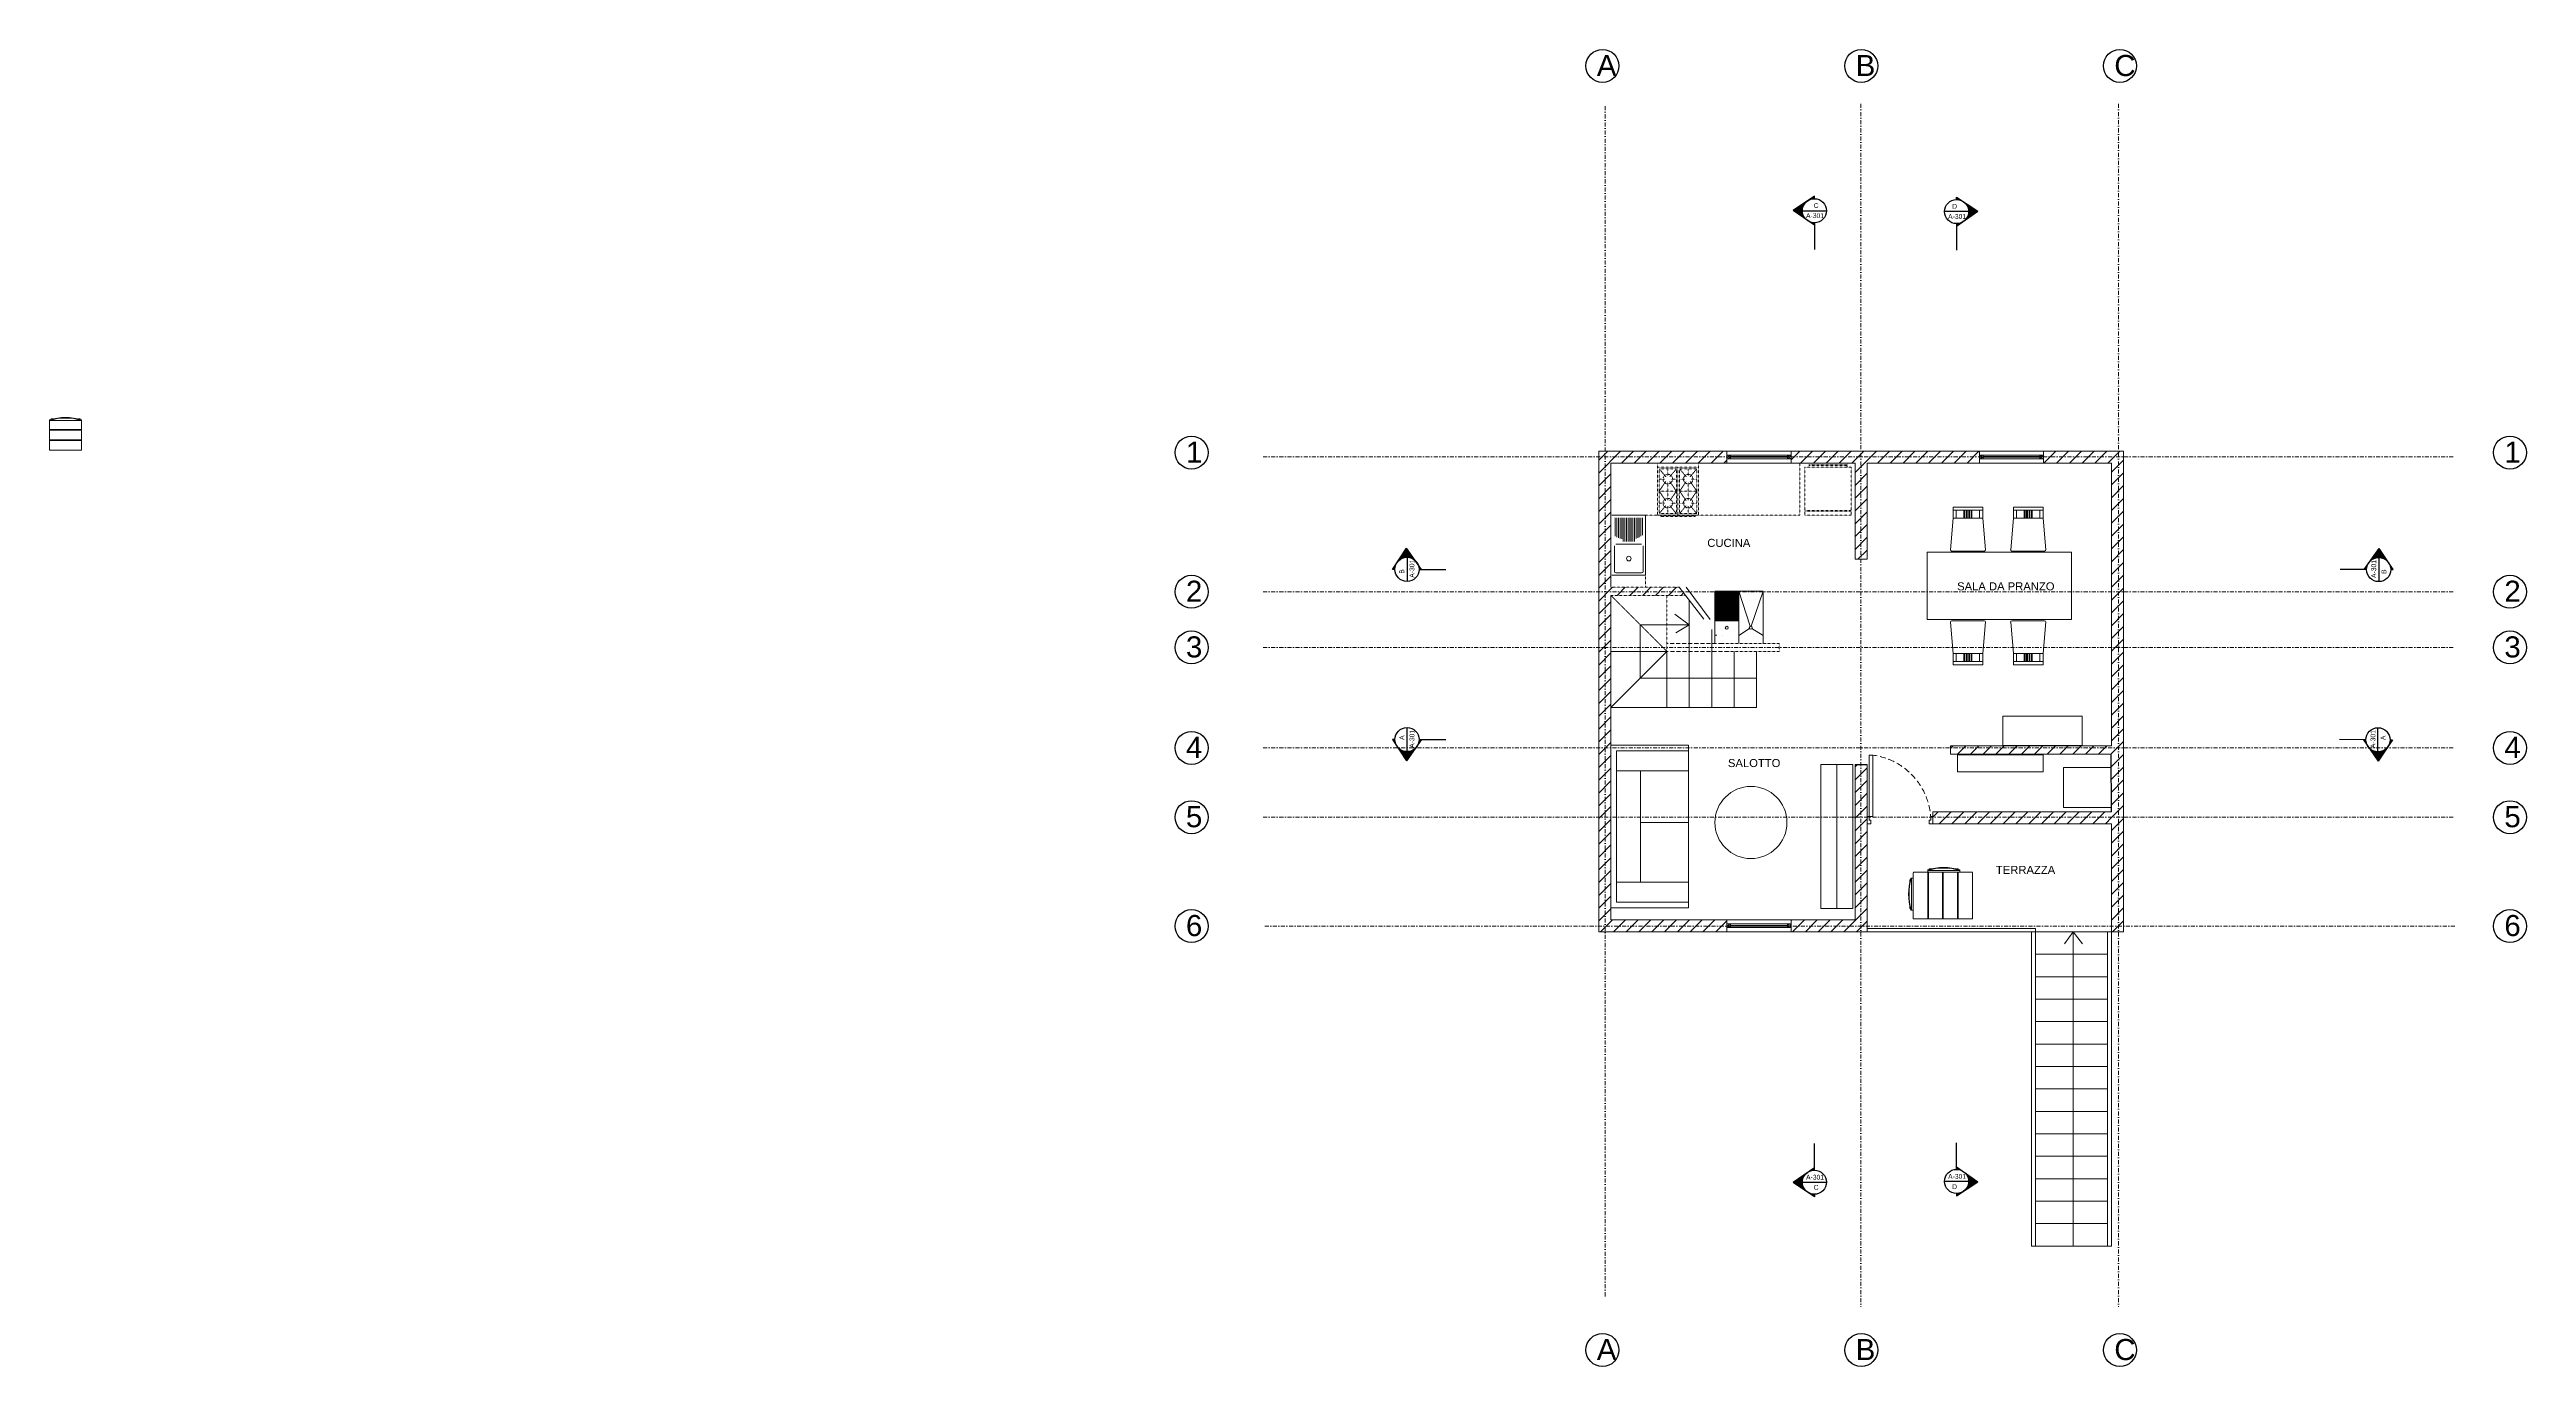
# Model space of a CAD drawing. Header units: centimetres. Extents: x -3748 to 36104, y 2014 to 15840.
# Drawn here: x -3748 to -669, y 2190 to 3827 of the extents above; entities that cross this region are included whole.
import ezdxf

# ---------------------------------------------------------------- set-up
doc = ezdxf.new("R2010")
doc.units = ezdxf.units.CM
doc.header["$MEASUREMENT"] = 0
doc.linetypes.add('DASHDOT', pattern=[1, 0.5, -0.25, 0, -0.25])
doc.linetypes.add('HIDDEN', pattern=[0.375, 0.25, -0.125])
for name, color, linetype, lineweight in [('Arredi', 3, 'Continuous', 15), ('Dettagli', 3, 'Continuous', 18), ('finestre', 4, 'Continuous', 15), ('linee', 252, 'DASHDOT', 13), ('Muri esterni', 1, 'Continuous', 30), ('Muri interni', 1, 'Continuous', 25), ('Quote', 5, 'Continuous', 18), ('Scale', 3, 'Continuous', 18), ('Scritte', 6, 'Continuous', 18)]:
    doc.layers.add(name, color=color, linetype=linetype, lineweight=lineweight)
doc.layers.add('Porte', color=2, linetype='Continuous')
doc.layers.add('SECT-SYMB', color=2, linetype='Continuous')
doc.styles.get("Standard").update_dxf_attribs({"font": 'Arial.ttf'})
pattern_1 = [(45, (0, -582.8103), (-1.3258252, 1.3258252), [])]
pattern_2 = [(45, (313.821, -1e-11), (-1.3258252, 1.3258252), [])]

msp = doc.modelspace()

# ---------------------------------------------------------------- texts
at = {"layer": 'Scritte'}
msp.add_text('SALA DA PRANZO', height=10, dxfattribs=at).set_placement((-1376.6, 3155))
at = {"layer": 'Scritte', "char_height": 10, "attachment_point": 1}
for s, insert in [('CUCINA', (-1687.2, 3219)), ('SALOTTO', (-1661.5, 2945.3)), ('TERRAZZA', (-1328.4, 2812.5))]:
    msp.add_mtext_dynamic_manual_height_columns(s, width=2.198, gutter_width=1, heights=[0], dxfattribs=dict(at, insert=insert))
at = {"layer": 'SECT-SYMB'}
for s, p in [('C', (-1554.9, 3630.4)), ('D', (-1382.8, 3629.4)), ('A-301', (-1564.4, 3617.8)), ('A-301', (-1387.8, 3616.8)), ('A-301', (-1564.4, 2422.4)), ('C', (-1554.9, 2409.8)), ('A-301', (-1387.8, 2423.4)), ('D', (-1382.8, 2410.7))]:
    msp.add_text(s, height=6, dxfattribs=at).set_placement(p)
for s, rotation, p in [('B', 90, (-2063.9, 3175.7)), ('A-301', 90, (-2051.3, 3170.7)), ('A-301', 89.7316, (-855.7, 3170.4)), ('B', 89.7316, (-843, 3175.4)), ('A', 90, (-2063.9, 2969.1)), ('A-301', 90, (-2051.3, 2959.2)), ('A-301', 89.7316, (-856.7, 2958.9)), ('A', 89.7316, (-844, 2968.8))]:
    msp.add_text(s, height=6, rotation=rotation, dxfattribs=at).set_placement(p)
at = {"layer": 'SECT-SYMB', "char_height": 26.2, "attachment_point": 1}
for s, insert in [('A', (-1824.5, 3820.6)), ('B', (-1502.7, 3820.6)), ('C', (-1181.2, 3820.6)), ('1', (-2335.3, 3339.9)), ('1', (-696.3, 3339.9)), ('2', (-2335.3, 3167)), ('2', (-696.3, 3167)), ('3', (-2335.3, 3097.8)), ('3', (-696.3, 3097.8)), ('4', (-2335.3, 2972.9)), ('4', (-696.3, 2972.9)), ('5', (-2335.3, 2886.7)), ('5', (-696.3, 2886.7)), ('6', (-2335.3, 2751.4)), ('6', (-696.3, 2751.4)), ('A', (-1824.5, 2224.3)), ('B', (-1502.7, 2224.3)), ('C', (-1181.2, 2224.3))]:
    msp.add_mtext_dynamic_manual_height_columns(s, width=58.855, gutter_width=1, heights=[0], dxfattribs=dict(at, insert=insert))

# ---------------------------------------------------------------- hatches: boundary and pattern name
at = {"layer": 'Arredi'}
h = msp.add_hatch(dxfattribs=at)
h.set_pattern_fill('ANSI31', color=256, scale=90)
h.paths.add_polyline_path([(-1722.1, 3158.8), (-1807.2, 3158.8), (-1807.2, 3148.8), (-1714.4, 3148.8)])
at = {"layer": 'Dettagli'}
h = msp.add_hatch(dxfattribs=at)
h.set_pattern_fill('ANSI31', color=256, scale=90)
h.paths.add_polyline_path([(-1662.8, 3328.1), (-1822.2, 3328.1), (-1822.2, 2730.4), (-1662.8, 2730.4), (-1662.8, 2745.3), (-1807.2, 2745.3), (-1807.2, 3313.2), (-1662.8, 3313.2)])
h = msp.add_hatch(dxfattribs=at)
h.set_pattern_fill('ANSI31', color=256, scale=90)
h.paths.add_polyline_path([(-1169.6, 3328.1), (-1269.2, 3328.1), (-1269.2, 3313.2), (-1184.6, 3313.2), (-1184.6, 2730.4), (-1169.6, 2730.4)])
h.paths.add_polyline_path([(-1348.9, 3328.1), (-1488.4, 3328.1), (-1503.4, 3328.1), (-1583.1, 3328.1), (-1583.1, 3313.2), (-1503.4, 3313.2), (-1503.4, 3193.6), (-1488.4, 3193.6), (-1488.4, 3313.2), (-1348.9, 3313.2)])
h = msp.add_hatch(dxfattribs=at)
h.set_pattern_fill('ANSI31', color=256, scale=15)
h.paths.add_polyline_path([(-1658.2, 3323.2), (-1662.8, 3323.2), (-1662.8, 3318.5), (-1658.2, 3318.5)])
h = msp.add_hatch(dxfattribs=at)
h.set_pattern_fill('ANSI31', color=256, scale=15)
h.paths.add_polyline_path([(-1583.1, 3323.2), (-1587.6, 3323.2), (-1587.6, 3318.5), (-1583.1, 3318.5)])
h = msp.add_hatch(dxfattribs=at)
h.set_pattern_fill('ANSI31', color=256, scale=15)
h.set_pattern_definition(pattern_2)
h.paths.add_polyline_path([(-1344.4, 3323.2), (-1348.9, 3323.2), (-1348.9, 3318.5), (-1344.4, 3318.5)])
h = msp.add_hatch(dxfattribs=at)
h.set_pattern_fill('ANSI31', color=256, scale=15)
h.set_pattern_definition(pattern_2)
h.paths.add_polyline_path([(-1269.2, 3323.2), (-1273.8, 3323.2), (-1273.8, 3318.5), (-1269.2, 3318.5)])
h = msp.add_hatch(dxfattribs=at)
h.set_pattern_fill('ANSI31', color=256, scale=90)
h.paths.add_polyline_path([(-1184.6, 2961.8), (-1384.7, 2961.8), (-1384.7, 2957.6), (-1384.7, 2951.5), (-1184.6, 2951.5)])
h = msp.add_hatch(dxfattribs=at)
h.set_pattern_fill('ANSI31', color=256, scale=90)
h.paths.add_polyline_path([(-1488.4, 2938.6), (-1503.4, 2938.6), (-1503.4, 2864.9), (-1503.4, 2745.3), (-1583.1, 2745.3), (-1583.1, 2730.4), (-1488.4, 2730.4)])
h = msp.add_hatch(dxfattribs=at)
h.set_pattern_fill('ANSI31', color=256, scale=90)
h.paths.add_polyline_path([(-1184.6, 2879.8), (-1406.9, 2879.8), (-1406.6, 2864.9), (-1184.6, 2864.9)])
h = msp.add_hatch(dxfattribs=at)
h.set_pattern_fill('ANSI31', color=256, scale=15)
h.set_pattern_definition(pattern_1)
h.paths.add_polyline_path([(-1658.2, 2740.4), (-1662.8, 2740.4), (-1662.8, 2735.7), (-1658.2, 2735.7)])
h = msp.add_hatch(dxfattribs=at)
h.set_pattern_fill('ANSI31', color=256, scale=15)
h.set_pattern_definition(pattern_1)
h.paths.add_polyline_path([(-1583.1, 2740.4), (-1587.6, 2740.4), (-1587.6, 2735.7), (-1583.1, 2735.7)])
at = {"layer": 'Quote'}
h = msp.add_hatch(color=256, dxfattribs=at)
h.dxf.hatch_style = 1
h.set_gradient(color1=(51, 51, 51), color2=(51, 51, 51), tint=1)
h.paths.add_polyline_path([(-1569, 3626.9, -0.251876), (-1562.3, 3639.4), (-1580.4, 3627.4), (-1564.8, 3616.5, -0.19408)])
h = msp.add_hatch(color=256, dxfattribs=at)
h.dxf.hatch_style = 1
h.set_gradient(color1=(51, 51, 51), color2=(51, 51, 51), tint=1)
h.paths.add_polyline_path([(-1554, 3644.9), (-1562.3, 3639.4, -0.147001), (-1554, 3641.9)])
h = msp.add_hatch(color=256, dxfattribs=at)
h.dxf.hatch_style = 1
h.set_gradient(color1=(51, 51, 51), color2=(51, 51, 51), tint=1)
h.paths.add_polyline_path([(-1377.3, 3643.9), (-1377.3, 3640.9, -0.147001), (-1369, 3638.4)])
h = msp.add_hatch(color=256, dxfattribs=at)
h.dxf.hatch_style = 1
h.set_gradient(color1=(51, 51, 51), color2=(51, 51, 51), tint=1)
h.paths.add_polyline_path([(-1369, 3638.4, -0.251876), (-1362.3, 3625.9, -0.19408), (-1366.5, 3615.5), (-1350.9, 3626.4)])
h = msp.add_hatch(color=256, dxfattribs=at)
h.dxf.hatch_style = 1
h.set_gradient(color1=(51, 51, 51), color2=(51, 51, 51), tint=1)
h.paths.add_polyline_path([(-1554, 3611.9, -0.105717), (-1560.2, 3613.2), (-1554, 3608.9)])
h = msp.add_hatch(color=256, dxfattribs=at)
h.dxf.hatch_style = 1
h.set_gradient(color1=(51, 51, 51), color2=(51, 51, 51), tint=1)
h.paths.add_polyline_path([(-1371.2, 3612.2, -0.105717), (-1377.3, 3610.9), (-1377.3, 3607.9)])
h = msp.add_hatch(color=256, dxfattribs=at)
h.dxf.hatch_style = 1
h.set_gradient(color1=(51, 51, 51), color2=(51, 51, 51), tint=1)
h.paths.add_polyline_path([(-2072.9, 3189.4, -0.468877), (-2050, 3191.9), (-2060.9, 3207.5)])
h = msp.add_hatch(color=256, dxfattribs=at)
h.dxf.hatch_style = 1
h.set_gradient(color1=(51, 51, 51), color2=(51, 51, 51), tint=1)
h.paths.add_polyline_path([(-851.8, 3207.2), (-862.8, 3191.7, -0.468877), (-839.9, 3189)])
h = msp.add_hatch(color=256, dxfattribs=at)
h.dxf.hatch_style = 1
h.set_gradient(color1=(51, 51, 51), color2=(51, 51, 51), tint=1)
h.paths.add_polyline_path([(-2072.9, 3189.4), (-2078.4, 3181.1), (-2075.4, 3181.1, -0.147001)])
h = msp.add_hatch(color=256, dxfattribs=at)
h.dxf.hatch_style = 1
h.set_gradient(color1=(51, 51, 51), color2=(51, 51, 51), tint=1)
h.paths.add_polyline_path([(-2046.7, 3187.3, -0.105717), (-2045.4, 3181.1), (-2042.4, 3181.1)])
h = msp.add_hatch(color=256, dxfattribs=at)
h.dxf.hatch_style = 1
h.set_gradient(color1=(51, 51, 51), color2=(51, 51, 51), tint=1)
h.paths.add_polyline_path([(-866.1, 3187), (-870.5, 3180.9), (-867.5, 3180.9, -0.105717)])
h = msp.add_hatch(color=256, dxfattribs=at)
h.dxf.hatch_style = 1
h.set_gradient(color1=(51, 51, 51), color2=(51, 51, 51), tint=1)
h.paths.add_polyline_path([(-839.9, 3189, -0.147001), (-837.5, 3180.8), (-834.5, 3180.8)])
h = msp.add_hatch(color=256, dxfattribs=at)
h.dxf.hatch_style = 1
h.set_gradient(color1=(51, 51, 51), color2=(51, 51, 51), tint=1)
h.paths.add_polyline_path([(-2075.4, 2969.5), (-2078.4, 2969.5), (-2072.9, 2961.2, -0.147001)])
h = msp.add_hatch(color=256, dxfattribs=at)
h.dxf.hatch_style = 1
h.set_gradient(color1=(51, 51, 51), color2=(51, 51, 51), tint=1)
h.paths.add_polyline_path([(-2060.9, 2943.1), (-2050, 2958.7, -0.41608), (-2071.2, 2959.1), (-2071.6, 2959.1)])
h = msp.add_hatch(color=256, dxfattribs=at)
h.dxf.hatch_style = 1
h.set_gradient(color1=(51, 51, 51), color2=(51, 51, 51), tint=1)
h.paths.add_polyline_path([(-2042.4, 2969.5), (-2045.4, 2969.5, -0.105717), (-2046.7, 2963.4)])
h = msp.add_hatch(color=256, dxfattribs=at)
h.dxf.hatch_style = 1
h.set_gradient(color1=(51, 51, 51), color2=(51, 51, 51), tint=1)
h.paths.add_polyline_path([(-868.4, 2969.3), (-871.4, 2969.3), (-867.2, 2963.1, -0.105717)])
h = msp.add_hatch(color=256, dxfattribs=at)
h.dxf.hatch_style = 1
h.set_gradient(color1=(51, 51, 51), color2=(51, 51, 51), tint=1)
h.paths.add_polyline_path([(-863.9, 2958.4), (-853, 2942.8), (-842.1, 2959.1), (-842.3, 2959.1, -0.425659)])
h = msp.add_hatch(color=256, dxfattribs=at)
h.dxf.hatch_style = 1
h.set_gradient(color1=(51, 51, 51), color2=(51, 51, 51), tint=1)
h.paths.add_polyline_path([(-835.4, 2969.1), (-838.4, 2969.1, -0.147001), (-841, 2960.9)])
h = msp.add_hatch(color=256, dxfattribs=at)
h.dxf.hatch_style = 1
h.set_gradient(color1=(51, 51, 51), color2=(51, 51, 51), tint=1)
h.paths.add_polyline_path([(-1554, 2437.2), (-1560.2, 2432.9, -0.105717), (-1554, 2434.2)])
h = msp.add_hatch(color=256, dxfattribs=at)
h.dxf.hatch_style = 1
h.set_gradient(color1=(51, 51, 51), color2=(51, 51, 51), tint=1)
h.paths.add_polyline_path([(-1377.3, 2438.2), (-1377.3, 2435.2, -0.105717), (-1371.2, 2433.9)])
h = msp.add_hatch(color=256, dxfattribs=at)
h.dxf.hatch_style = 1
h.set_gradient(color1=(51, 51, 51), color2=(51, 51, 51), tint=1)
h.paths.add_polyline_path([(-1564.8, 2429.6), (-1580.4, 2418.7), (-1562.3, 2406.7, -0.251876), (-1569, 2419.2, -0.19408)])
h = msp.add_hatch(color=256, dxfattribs=at)
h.dxf.hatch_style = 1
h.set_gradient(color1=(51, 51, 51), color2=(51, 51, 51), tint=1)
h.paths.add_polyline_path([(-1554, 2404.2, -0.147001), (-1562.3, 2406.7), (-1554, 2401.2)])
h = msp.add_hatch(color=256, dxfattribs=at)
h.dxf.hatch_style = 1
h.set_gradient(color1=(51, 51, 51), color2=(51, 51, 51), tint=1)
h.paths.add_polyline_path([(-1369, 2407.7, -0.147001), (-1377.3, 2405.2), (-1377.3, 2402.2)])
h = msp.add_hatch(color=256, dxfattribs=at)
h.dxf.hatch_style = 1
h.set_gradient(color1=(51, 51, 51), color2=(51, 51, 51), tint=1)
h.paths.add_polyline_path([(-1366.5, 2430.6, -0.19408), (-1362.3, 2420.2, -0.251876), (-1369, 2407.7), (-1350.9, 2419.6)])

# ---------------------------------------------------------------- linework, layer by layer
at = {"layer": 'Arredi', "lineweight": 0}
for p, q in [((-3708.1, 3366.3), (-3748, 3366.3)), ((-3746, 3368.1), (-3746, 3367.5)), ((-3746, 3368.1), (-3743.8, 3368.1)), ((-3712.1, 3368.1), (-3710.1, 3368.1)), ((-3710.1, 3368.1), (-3710.1, 3367.5)), ((-3708.1, 3329.1), (-3708.1, 3367)), ((-3708.1, 3355), (-3748, 3355)), ((-3708.1, 3354), (-3748, 3354)), ((-3708.1, 3342.1), (-3748, 3342.1)), ((-3708.1, 3341.1), (-3748, 3341.1)), ((-3746, 3329.1), (-3743, 3329.1)), ((-3732.1, 3354), (-3732.1, 3355)), ((-3732.1, 3341.1), (-3732.1, 3342.1)), ((-3724.1, 3354), (-3724.1, 3355)), ((-3724.1, 3341.1), (-3724.1, 3342.1)), ((-1805.8, 3248.4), (-1764, 3248.4)), ((-1801.5, 3245.1), (-1801.5, 3222.2)), ((-1799.5, 3245.1), (-1799.5, 3221.1)), ((-1797.6, 3245.1), (-1797.6, 3220.2)), ((-1795.6, 3245.1), (-1795.6, 3219.5)), ((-1793.6, 3245.1), (-1793.6, 3218.9)), ((-1791.6, 3245.1), (-1791.6, 3215.6)), ((-1789.6, 3245.1), (-1789.6, 3215.6)), ((-1787.6, 3245.1), (-1787.6, 3215.6)), ((-1785.6, 3245.1), (-1785.6, 3215.6)), ((-1783.6, 3245.1), (-1783.6, 3215.6)), ((-1781.6, 3245.1), (-1781.6, 3215.6)), ((-1779.6, 3245.1), (-1779.6, 3215.6)), ((-1777.6, 3245.1), (-1777.6, 3215.6)), ((-1775.6, 3245.1), (-1775.6, 3219.5)), ((-1773.6, 3245.1), (-1773.6, 3220.3)), ((-1771.7, 3245.1), (-1771.7, 3221.3)), ((-1769.7, 3245.1), (-1769.7, 3222.4)), ((-1767.7, 3245.1), (-1767.7, 3223.7)), ((-1764, 3173.7), (-1764, 3248.4)), ((-1384.9, 3205.3), (-1381.5, 3244.6)), ((-1381.5, 3254.6), (-1344.7, 3254.6)), ((-1381.5, 3244.6), (-1344.7, 3244.6)), ((-1377.6, 3244.6), (-1377.6, 3254.6)), ((-1368.1, 3244.6), (-1368.1, 3254.6)), ((-1367.1, 3244.6), (-1367.1, 3254.6)), ((-1365.1, 3244.6), (-1365.1, 3254.6)), ((-1364.1, 3244.6), (-1364.1, 3254.6)), ((-1362.1, 3244.6), (-1362.1, 3254.6)), ((-1361.1, 3244.6), (-1361.1, 3254.6)), ((-1359.1, 3244.6), (-1359.1, 3254.6)), ((-1358.1, 3244.6), (-1358.1, 3254.6)), ((-1348.7, 3244.6), (-1348.7, 3254.6)), ((-1344.7, 3244.6), (-1341.3, 3205.3)), ((-1310, 3205.4), (-1306.7, 3244.7)), ((-1306.7, 3254.6), (-1269.8, 3254.6)), ((-1306.7, 3244.7), (-1269.8, 3244.7)), ((-1302.7, 3244.7), (-1302.7, 3254.6)), ((-1293.2, 3244.7), (-1293.2, 3254.6)), ((-1292.2, 3244.7), (-1292.2, 3254.6)), ((-1290.2, 3244.7), (-1290.2, 3254.6)), ((-1289.2, 3244.7), (-1289.2, 3254.6)), ((-1287.2, 3244.7), (-1287.2, 3254.6)), ((-1286.2, 3244.7), (-1286.2, 3254.6)), ((-1284.3, 3244.7), (-1284.3, 3254.6)), ((-1283.3, 3244.7), (-1283.3, 3254.6)), ((-1273.8, 3244.7), (-1273.8, 3254.6)), ((-1269.8, 3244.7), (-1266.4, 3205.3)), ((-1802.7, 3210.5), (-1802.7, 3178.6)), ((-1800.7, 3212.5), (-1768.8, 3212.5)), ((-1766.8, 3210.5), (-1766.8, 3178.6)), ((-1383.5, 3203.8), (-1342.7, 3203.8)), ((-1308.6, 3203.8), (-1267.8, 3203.8)), ((-1805.8, 3173.7), (-1764, 3173.7)), ((-1800.7, 3176.6), (-1768.8, 3176.6)), ((-1677.7, 3089), (-1677.7, 3153.8)), ((-1633.7, 3110.3), (-1647.8, 3153.8)), ((-1647.8, 3089), (-1647.8, 3153.8)), ((-1632.7, 3110.3), (-1617.9, 3153.8)), ((-1617.9, 3153.8), (-1617.9, 3089)), ((-1677.7, 3117), (-1647.8, 3117)), ((-1384.9, 3115.6), (-1381.5, 3076.3)), ((-1383.5, 3117.2), (-1342.7, 3117.2)), ((-1344.7, 3076.3), (-1341.3, 3115.7)), ((-1310, 3115.6), (-1306.7, 3076.3)), ((-1308.6, 3117.2), (-1267.8, 3117.2)), ((-1269.8, 3076.3), (-1266.4, 3115.7)), ((-1634.7, 3107.5), (-1647.8, 3099)), ((-1631.6, 3107.6), (-1617.9, 3099)), ((-1381.5, 3076.3), (-1344.7, 3076.3)), ((-1381.5, 3066.4), (-1344.7, 3066.4)), ((-1377.6, 3076.3), (-1377.6, 3066.4)), ((-1368.1, 3076.3), (-1368.1, 3066.4)), ((-1367.1, 3076.3), (-1367.1, 3066.4)), ((-1365.1, 3076.3), (-1365.1, 3066.4)), ((-1364.1, 3076.3), (-1364.1, 3066.4)), ((-1362.1, 3076.3), (-1362.1, 3066.4)), ((-1361.1, 3076.3), (-1361.1, 3066.4)), ((-1359.1, 3076.3), (-1359.1, 3066.4)), ((-1358.1, 3076.3), (-1358.1, 3066.4)), ((-1348.7, 3076.3), (-1348.7, 3066.4)), ((-1306.7, 3076.3), (-1269.8, 3076.3)), ((-1306.7, 3066.4), (-1269.8, 3066.4)), ((-1302.7, 3076.3), (-1302.7, 3066.4)), ((-1293.2, 3076.3), (-1293.2, 3066.4)), ((-1292.2, 3076.3), (-1292.2, 3066.4)), ((-1290.2, 3076.3), (-1290.2, 3066.4)), ((-1289.2, 3076.3), (-1289.2, 3066.4)), ((-1287.2, 3076.3), (-1287.2, 3066.4)), ((-1286.2, 3076.3), (-1286.2, 3066.4)), ((-1284.3, 3076.3), (-1284.3, 3066.4)), ((-1283.3, 3076.3), (-1283.3, 3066.4)), ((-1273.8, 3076.3), (-1273.8, 3066.4)), ((-1710.6, 2930.6), (-1800.2, 2930.6)), ((-1770.3, 2792.1), (-1770.3, 2930.6)), ((-1526, 2938.6), (-1526, 2759.3)), ((-1710.6, 2866.4), (-1770.3, 2866.4)), ((-1422, 2804.5), (-1423, 2804.5)), ((-1373.3, 2806.9), (-1413.2, 2806.9)), ((-1413.2, 2804.5), (-1413.2, 2746.7)), ((-1412.2, 2804.5), (-1412.2, 2746.7)), ((-1411.2, 2808.7), (-1411.2, 2808.1)), ((-1411.2, 2808.7), (-1409, 2808.7)), ((-1409, 2804.5), (-1410, 2804.5)), ((-1394.8, 2804.5), (-1394.8, 2746.7)), ((-1393.8, 2804.5), (-1393.8, 2746.7)), ((-1377.3, 2808.7), (-1375.3, 2808.7)), ((-1376.3, 2804.5), (-1376.3, 2746.7)), ((-1375.3, 2808.7), (-1375.3, 2808.1)), ((-1375.3, 2804.5), (-1375.3, 2746.7)), ((-1373.3, 2804.5), (-1373.3, 2807.6)), ((-1710.6, 2792.1), (-1800.2, 2792.1)), ((-1435.2, 2795.2), (-1434.7, 2795.2)), ((-1435.2, 2793.2), (-1435.2, 2795.2)), ((-1434.1, 2797.2), (-1431.1, 2797.2)), ((-1433.4, 2797.2), (-1433.4, 2757.3)), ((-1435.2, 2759.3), (-1435.2, 2761.5)), ((-1435.2, 2759.3), (-1434.7, 2759.3)), ((-1434.1, 2757.3), (-1431.1, 2757.3))]:
    msp.add_line(p, q, dxfattribs=at)
at = {"layer": 'Arredi', "linetype": 'HIDDEN', "lineweight": 0, "ltscale": 0.001}
for p, q in [((-1749, 3313.2), (-1749, 3248.4)), ((-1698.2, 3308.2), (-1749, 3308.2)), ((-1747, 3306.2), (-1738.8, 3296.3)), ((-1725.6, 3306.2), (-1747, 3306.2)), ((-1747, 3306.2), (-1747, 3278.3)), ((-1736.3, 3297.2), (-1736.3, 3306.2)), ((-1725.6, 3305.9), (-1733.8, 3296.3)), ((-1725.6, 3306.2), (-1725.6, 3278.3)), ((-1723.6, 3308.2), (-1723.6, 3248.4)), ((-1721.6, 3306.2), (-1713.4, 3296.3)), ((-1721.6, 3306.2), (-1721.6, 3276)), ((-1700.2, 3306.2), (-1721.6, 3306.2)), ((-1710.9, 3297.2), (-1710.9, 3306.2)), ((-1708.4, 3296.3), (-1700.2, 3306.2)), ((-1700.2, 3306.2), (-1700.2, 3278.3)), ((-1698.2, 3313.2), (-1698.2, 3248.4)), ((-1572.1, 3248.4), (-1572.1, 3313.2)), ((-1566.1, 3308.2), (-1566.1, 3254.4)), ((-1508.3, 3308.2), (-1566.1, 3308.2)), ((-1513.3, 3311.2), (-1561.1, 3311.2)), ((-1513.3, 3310.2), (-1561.1, 3310.2)), ((-1513.3, 3313.2), (-1513.3, 3308.2)), ((-1508.3, 3308.2), (-1508.3, 3254.4)), ((-1747, 3293.3), (-1740.2, 3293.3)), ((-1738.8, 3290.3), (-1747, 3278.3)), ((-1747, 3278.3), (-1738.8, 3266.4)), ((-1747, 3278.3), (-1747, 3250.4)), ((-1725.6, 3278.3), (-1747, 3278.3)), ((-1736.3, 3278.3), (-1736.3, 3289.3)), ((-1736.3, 3267.3), (-1736.3, 3278.3)), ((-1733.8, 3290.3), (-1725.6, 3278.3)), ((-1725.6, 3278.3), (-1733.8, 3266.4)), ((-1732.4, 3293.3), (-1725.6, 3293.3)), ((-1725.6, 3278.3), (-1725.6, 3250.4)), ((-1721.6, 3293.3), (-1714.8, 3293.3)), ((-1721.6, 3278.3), (-1713.4, 3290.3)), ((-1721.6, 3278.3), (-1713.4, 3266.4)), ((-1700.2, 3278.3), (-1721.6, 3278.3)), ((-1721.6, 3276.3), (-1721.6, 3250.4)), ((-1710.9, 3278.3), (-1710.9, 3289.3)), ((-1710.9, 3267.3), (-1710.9, 3278.3)), ((-1708.4, 3290.3), (-1700.2, 3278.3)), ((-1700.2, 3278.3), (-1708.4, 3266.4)), ((-1707, 3293.3), (-1700.2, 3293.3)), ((-1700.2, 3278.3), (-1700.2, 3250.4)), ((-1572.1, 3248.4), (-1764, 3248.4)), ((-1764, 3248.4), (-1764, 3158.8)), ((-1698.2, 3248.4), (-1749, 3248.4)), ((-1747, 3263.4), (-1740.2, 3263.4)), ((-1738.8, 3260.4), (-1747, 3250.4)), ((-1725.6, 3250.4), (-1747, 3250.4)), ((-1736.3, 3250.4), (-1736.3, 3259.5)), ((-1733.8, 3260.4), (-1725.6, 3250.4)), ((-1732.4, 3263.4), (-1725.6, 3263.4)), ((-1721.6, 3263.4), (-1714.8, 3263.4)), ((-1713.4, 3260.4), (-1721.6, 3250.4)), ((-1700.2, 3250.4), (-1721.6, 3250.4)), ((-1710.9, 3250.4), (-1710.9, 3259.5)), ((-1708.4, 3260.4), (-1700.2, 3250.4)), ((-1707, 3263.4), (-1700.2, 3263.4)), ((-1508.3, 3254.4), (-1566.1, 3254.4)), ((-1508.3, 3253.4), (-1566.1, 3253.4)), ((-1566.1, 3253.4), (-1566.1, 3248.4)), ((-1508.3, 3248.4), (-1566.1, 3248.4)), ((-1509.3, 3254.4), (-1509.3, 3253.4)), ((-1508.3, 3253.4), (-1508.3, 3248.4))]:
    msp.add_line(p, q, dxfattribs=at)
at = {"layer": 'Arredi'}
for p, q in [((-1279.2, 2734.7), (-1488.4, 2734.7)), ((-1488.4, 2734.7), (-1488.4, 2730.4)), ((-1488.4, 2730.4), (-1279.2, 2730.4)), ((-1279.2, 2730.4), (-1279.2, 2734.7))]:
    msp.add_line(p, q, dxfattribs=at)
at = {"layer": 'Arredi', "lineweight": 0}
for points in [[(-3708.1, 3329.1), (-3748, 3329.1), (-3748, 3367)], [(-1381.5, 3244.6), (-1381.5, 3258.6), (-1344.7, 3258.6), (-1344.7, 3244.6)], [(-1306.7, 3244.7), (-1306.7, 3258.6), (-1269.8, 3258.6), (-1269.8, 3244.7)], [(-1413.8, 3202.3), (-1234.5, 3202.3), (-1234.5, 3118.7), (-1413.8, 3118.7), (-1413.8, 3202.3)], [(-1381.5, 3076.3), (-1381.5, 3062.4), (-1344.7, 3062.4), (-1344.7, 3076.3)], [(-1306.7, 3076.3), (-1306.7, 3062.4), (-1269.8, 3062.4), (-1269.8, 3076.3)], [(-1319.6, 2998.7), (-1221, 2998.7), (-1221, 2962.2), (-1319.6, 2962.2), (-1319.6, 2998.7)], [(-1710.6, 2760.3), (-1807.2, 2760.3), (-1807.2, 2962.5), (-1710.6, 2962.5), (-1710.6, 2760.3)], [(-1710.6, 2767.2), (-1800.2, 2767.2), (-1800.2, 2955.5), (-1710.6, 2955.5)], [(-1506.1, 2938.6), (-1506.1, 2759.3), (-1545.9, 2759.3), (-1545.9, 2938.6), (-1506.1, 2938.6)], [(-1269.5, 2929.5), (-1376.1, 2929.5), (-1376.1, 2950.5), (-1269.5, 2950.5), (-1269.5, 2929.5)], [(-1431.1, 2747.2), (-1431.1, 2804)], [(-1430.6, 2804.5), (-1357.9, 2804.5)], [(-1413.2, 2804.5), (-1413.2, 2804.5), (-1413.2, 2807.6)], [(-1357.4, 2804), (-1357.4, 2747.2)], [(-1357.9, 2746.7), (-1430.6, 2746.7)]]:
    msp.add_lwpolyline(points, dxfattribs=at)
at = {"layer": 'Arredi', "linetype": 'HIDDEN', "lineweight": 0, "ltscale": 0.001}
msp.add_lwpolyline([(-1702.1, 3248.1), (-1745.1, 3248.1), (-1745.1, 3246.8), (-1702.1, 3246.8)], close=True, dxfattribs=at)
at = {"layer": 'Arredi', "lineweight": 0}
msp.add_lwpolyline([(-1185.3, 2934.9), (-1185.3, 2885.1), (-1244.3, 2885.1), (-1244.3, 2934.9)], close=True, dxfattribs=at)
at = {"layer": 'Arredi', "linetype": 'HIDDEN', "lineweight": 0, "ltscale": 0.001}
for centre in [(-1736.3, 3293.3), (-1710.9, 3293.3), (-1736.3, 3263.4), (-1710.9, 3263.4)]:
    msp.add_circle(centre, 5.92, dxfattribs=at)
at = {"layer": 'Arredi', "lineweight": 0}
for centre, radius in [((-1784.7, 3194.5), 2.83), ((-1663, 3108.5), 1.81), ((-1633.2, 3108.5), 1.81), ((-1632.9, 2866.4), 44.8)]:
    msp.add_circle(centre, radius, dxfattribs=at)
for centre, radius, start, end in [((-3728.1, 3299.8), 70.1, 73.4852, 106.5148), ((-3728.1, 3299.4), 69.8, 73.4037, 106.5963), ((-1383.2, 3205.5), 1.68, 183.7254, 260.454), ((-1343, 3205.5), 1.68, 279.546, 354.0375), ((-1308.4, 3205.5), 1.68, 183.7254, 260.454), ((-1268.1, 3205.5), 1.68, 279.546, 354.0375), ((-1800.7, 3178.6), 1.99, 180, 270), ((-1768.8, 3178.6), 1.99, 270, 0), ((-1383.2, 3115.5), 1.68, 99.546, 176.2746), ((-1343, 3115.5), 1.68, 5.9625, 80.454), ((-1308.4, 3115.5), 1.68, 99.546, 176.2746), ((-1268.1, 3115.5), 1.68, 5.9625, 80.454), ((-1430.5, 2803.9), 0.632, 97.4968, 166.2895), ((-1393.3, 2740.4), 70.1, 73.4852, 106.5148), ((-1393.3, 2740), 69.8, 73.4037, 106.5963), ((-1358, 2803.9), 0.632, 13.7105, 82.5032), ((-1366.9, 2777.2), 70.1, 163.4852, 196.5148), ((-1366.6, 2777.2), 69.8, 163.4037, 196.5963), ((-1430.5, 2747.3), 0.632, 193.7105, 262.5032), ((-1358, 2747.3), 0.632, 277.4968, 346.2895)]:
    msp.add_arc(centre, radius, start, end, dxfattribs=at)
at = {"layer": 'finestre', "lineweight": 0}
for p, q in [((-1583.1, 3328.1), (-1662.8, 3328.1)), ((-1269.2, 3328.1), (-1348.9, 3328.1)), ((-1583.1, 3313.2), (-1662.8, 3313.2)), ((-1269.2, 3313.2), (-1348.9, 3313.2)), ((-1677.7, 3153.8), (-1617.9, 3153.8)), ((-1677.7, 3152.9), (-1647.8, 3152.9)), ((-1677.7, 3151.9), (-1647.8, 3151.9)), ((-1677.7, 3150.9), (-1647.8, 3150.9)), ((-1677.7, 3149.9), (-1647.8, 3149.9)), ((-1677.7, 3148.9), (-1647.8, 3148.9)), ((-1677.7, 3147.9), (-1647.8, 3147.9)), ((-1677.7, 3146.9), (-1647.8, 3146.9)), ((-1677.7, 3145.9), (-1647.8, 3145.9)), ((-1677.7, 3144.9), (-1647.8, 3144.9)), ((-1677.7, 3143.9), (-1647.8, 3143.9)), ((-1677.7, 3143.9), (-1647.8, 3143.9)), ((-1677.7, 3142.9), (-1647.8, 3142.9)), ((-1677.7, 3141.9), (-1647.8, 3141.9)), ((-1677.7, 3140.9), (-1647.8, 3140.9)), ((-1677.7, 3139.9), (-1647.8, 3139.9)), ((-1677.7, 3138.9), (-1647.8, 3138.9)), ((-1677.7, 3138), (-1647.8, 3138)), ((-1677.7, 3137), (-1647.8, 3137)), ((-1677.7, 3136), (-1647.8, 3136)), ((-1677.7, 3136), (-1647.8, 3136)), ((-1677.7, 3135), (-1647.8, 3135)), ((-1677.7, 3135), (-1647.8, 3135)), ((-1677.7, 3134), (-1647.8, 3134)), ((-1677.7, 3134), (-1647.8, 3134)), ((-1677.7, 3133), (-1647.8, 3133)), ((-1677.7, 3133), (-1647.8, 3133)), ((-1677.7, 3132), (-1647.8, 3132)), ((-1677.7, 3132), (-1647.8, 3132)), ((-1677.7, 3131), (-1647.8, 3131)), ((-1677.7, 3130), (-1647.8, 3130)), ((-1677.7, 3129), (-1647.8, 3129)), ((-1677.7, 3128), (-1647.8, 3128)), ((-1677.7, 3127), (-1647.8, 3127)), ((-1677.7, 3126), (-1647.8, 3126)), ((-1677.7, 3125), (-1647.8, 3125)), ((-1677.7, 3124), (-1647.8, 3124)), ((-1677.7, 3123), (-1647.8, 3123)), ((-1677.7, 3122), (-1647.8, 3122)), ((-1677.7, 3121), (-1647.8, 3121)), ((-1677.7, 3120), (-1647.8, 3120)), ((-1677.7, 3119), (-1647.8, 3119)), ((-1677.7, 3118), (-1647.8, 3118)), ((-1583.1, 2745.3), (-1662.8, 2745.3)), ((-1583.1, 2730.4), (-1662.8, 2730.4))]:
    msp.add_line(p, q, dxfattribs=at)
at = {"layer": 'finestre'}
for p, q in [((-1658.2, 3323.2), (-1587.6, 3323.2)), ((-1658.2, 3321.2), (-1587.6, 3321.2)), ((-1658.2, 3320.5), (-1587.6, 3320.5)), ((-1658.2, 3318.5), (-1587.6, 3318.5)), ((-1344.4, 3323.2), (-1273.8, 3323.2)), ((-1344.4, 3321.2), (-1273.8, 3321.2)), ((-1344.4, 3320.5), (-1273.8, 3320.5)), ((-1344.4, 3318.5), (-1273.8, 3318.5)), ((-1658.2, 2740.4), (-1587.6, 2740.4)), ((-1658.2, 2738.4), (-1587.6, 2738.4)), ((-1658.2, 2737.7), (-1587.6, 2737.7)), ((-1658.2, 2735.7), (-1587.6, 2735.7))]:
    msp.add_line(p, q, dxfattribs=at)
at = {"layer": 'linee', "ltscale": 10}
for p, q in [((-1814.1, 3756.9), (-1814.1, 2274.9)), ((-1496.4, 3759.7), (-1496.4, 2264.3)), ((-1175.8, 3759.7), (-1175.8, 2264.3)), ((-2239.4, 3321.1), (-757.4, 3321.1)), ((-2239.4, 3153.3), (-757.4, 3153.3)), ((-2239.4, 3084.1), (-757.4, 3084.1)), ((-2239.4, 2959.1), (-757.4, 2959.1)), ((-2239.4, 2873), (-757.4, 2873)), ((-2237.4, 2737.7), (-755.5, 2737.7))]:
    msp.add_line(p, q, dxfattribs=at)
at = {"layer": 'Muri esterni', "lineweight": 0}
for p, q in [((-1822.2, 2730.4), (-1822.2, 3328.1)), ((-1822.2, 3328.1), (-1662.8, 3328.1)), ((-1662.8, 3313.2), (-1662.8, 3328.1)), ((-1583.1, 3328.1), (-1583.1, 3313.2)), ((-1583.1, 3328.1), (-1503.4, 3328.1)), ((-1503.4, 3328.1), (-1488.4, 3328.1)), ((-1488.4, 3328.1), (-1348.9, 3328.1)), ((-1348.9, 3328.1), (-1348.9, 3313.2)), ((-1269.2, 3328.1), (-1269.2, 3313.2)), ((-1269.2, 3328.1), (-1169.6, 3328.1)), ((-1169.6, 2730.4), (-1169.6, 3328.1)), ((-1807.2, 3313.2), (-1662.8, 3313.2)), ((-1807.2, 3158.8), (-1807.2, 3313.2)), ((-1583.1, 3313.2), (-1503.4, 3313.2)), ((-1488.4, 3313.2), (-1348.9, 3313.2)), ((-1269.2, 3313.2), (-1184.6, 3313.2)), ((-1184.6, 2961.8), (-1184.6, 3313.2)), ((-1807.2, 2745.3), (-1807.2, 3148.8)), ((-1503.4, 2745.3), (-1503.4, 2938.6)), ((-1488.4, 2730.4), (-1488.4, 2938.6)), ((-1184.8, 2879.8), (-1406.9, 2879.8)), ((-1406.9, 2879.8), (-1406.6, 2864.9)), ((-1406.6, 2864.9), (-1184.6, 2864.9)), ((-1184.6, 2730.4), (-1184.6, 2864.9)), ((-1807.2, 2745.3), (-1662.8, 2745.3)), ((-1662.8, 2730.4), (-1662.8, 2745.3)), ((-1583.1, 2730.4), (-1583.1, 2745.3)), ((-1583.1, 2745.3), (-1503.4, 2745.3)), ((-1822.2, 2730.4), (-1662.8, 2730.4)), ((-1583.1, 2730.4), (-1488.4, 2730.4)), ((-1169.6, 2730.4), (-1184.6, 2730.4))]:
    msp.add_line(p, q, dxfattribs=at)
at = {"layer": 'Muri esterni', "linetype": 'HIDDEN', "lineweight": 0, "ltscale": 0.001}
for p, q in [((-1722.1, 3158.8), (-1807.2, 3158.8)), ((-1714.4, 3148.8), (-1807.2, 3148.8))]:
    msp.add_line(p, q, dxfattribs=at)
at = {"layer": 'Muri esterni'}
for p, q in [((-1503.4, 2938.6), (-1488.4, 2938.6)), ((-1184.8, 2879.8), (-1185.1, 2951.5))]:
    msp.add_line(p, q, dxfattribs=at)
at = {"layer": 'Muri esterni', "lineweight": 0}
msp.add_lwpolyline([(-1488.4, 2938.6), (-1503.4, 2938.6), (-1503.4, 2864.9)], dxfattribs=at)
at = {"layer": 'Muri interni', "lineweight": 0}
for p, q in [((-1503.4, 3193.6), (-1503.4, 3313.2)), ((-1488.4, 3193.6), (-1488.4, 3313.2)), ((-1503.4, 3193.6), (-1488.4, 3193.6))]:
    msp.add_line(p, q, dxfattribs=at)
at = {"layer": 'Muri interni', "linetype": 'HIDDEN', "lineweight": 0, "ltscale": 20}
for p, q in [((-1668.3, 3089), (-1737.5, 3089)), ((-1660.6, 3079.1), (-1737.5, 3079.1))]:
    msp.add_line(p, q, dxfattribs=at)
at = {"layer": 'Muri interni', "linetype": 'HIDDEN', "lineweight": 0, "ltscale": 0.001}
for p, q in [((-1598, 3089), (-1668.3, 3089)), ((-1598, 3089), (-1598, 3079.1)), ((-1598, 3079.1), (-1660.6, 3079.1))]:
    msp.add_line(p, q, dxfattribs=at)
at = {"layer": 'Muri interni', "lineweight": 0}
for points in [[(-1384.7, 2957.6), (-1384.7, 2961.8), (-1184.6, 2961.8)], [(-1384.7, 2957.6), (-1384.7, 2951.5), (-1185.1, 2951.5)]]:
    msp.add_lwpolyline(points, dxfattribs=at)
at = {"layer": 'Porte', "lineweight": 0}
for p, q in [((-1481.4, 2950.3), (-1485.9, 2950.3)), ((-1485.9, 2950.3), (-1485.9, 2873.8)), ((-1481.4, 2873.8), (-1481.4, 2950.3)), ((-1488.4, 2873.8), (-1485.9, 2873.8)), ((-1488.4, 2873.8), (-1488.4, 2864.9)), ((-1488.4, 2864.8), (-1483.9, 2864.8)), ((-1485.9, 2869.3), (-1485.9, 2873.8)), ((-1481.4, 2873.8), (-1485.9, 2873.8)), ((-1483.9, 2869.3), (-1485.9, 2869.3)), ((-1483.9, 2864.8), (-1483.9, 2869.3)), ((-1411.4, 2864.8), (-1411.4, 2869.3)), ((-1411.4, 2869.3), (-1409.4, 2869.3)), ((-1406.9, 2864.8), (-1411.4, 2864.8)), ((-1409.4, 2873.8), (-1406.9, 2873.8)), ((-1406.9, 2873.8), (-1406.8, 2864.9))]:
    msp.add_line(p, q, dxfattribs=at)
at = {"layer": 'Porte', "linetype": 'HIDDEN', "lineweight": 0, "ltscale": 30}
msp.add_arc((-1492.3, 2867.8), 83, 1.0665, 82.4053, dxfattribs=at)
at = {"layer": 'Quote'}
for points in [[(-1662.8, 3323.2), (-1658.2, 3323.2), (-1658.2, 3318.5), (-1662.8, 3318.5)], [(-1587.6, 3323.2), (-1583.1, 3323.2), (-1583.1, 3318.5), (-1587.6, 3318.5)], [(-1348.9, 3323.2), (-1344.4, 3323.2), (-1344.4, 3318.5), (-1348.9, 3318.5)], [(-1273.8, 3323.2), (-1269.2, 3323.2), (-1269.2, 3318.5), (-1273.8, 3318.5)], [(-1662.8, 2740.4), (-1658.2, 2740.4), (-1658.2, 2735.7), (-1662.8, 2735.7)], [(-1587.6, 2740.4), (-1583.1, 2740.4), (-1583.1, 2735.7), (-1587.6, 2735.7)]]:
    msp.add_lwpolyline(points, close=True, dxfattribs=at)
at = {"layer": 'Scale', "linetype": 'HIDDEN', "lineweight": 0, "ltscale": 0.001}
for q in [(-1807.2, 3148.8), (-1737.5, 3148.8)]:
    msp.add_line((-1737.5, 3079.1), q, dxfattribs=at)
at = {"layer": 'Scale', "linetype": 'DASHDOT', "ltscale": 100}
for p, q in [((-1722.1, 3158.8), (-1660.6, 3079.1)), ((-1713.6, 3158.8), (-1653.8, 3079.1))]:
    msp.add_line(p, q, dxfattribs=at)
at = {"layer": 'Scale', "lineweight": 0}
for p, q in [((-1709.6, 3142.5), (-1709.6, 3079.1)), ((-1681.7, 3106.4), (-1681.7, 3079.1)), ((-1807.2, 3079.1), (-1737.5, 3079.1)), ((-1737.5, 3079.1), (-1737.5, 3009.3)), ((-1709.6, 3079.1), (-1709.6, 3009.3)), ((-1681.7, 3079.1), (-1681.7, 3009.3)), ((-1653.8, 3079.1), (-1653.8, 3009.3)), ((-1625.9, 3079.1), (-1625.9, 3009.3)), ((-1625.9, 3009.3), (-1807.2, 3009.3)), ((-1488.4, 2730.4), (-1274.2, 2730.4)), ((-1284.2, 2339.8), (-1284.2, 2730.4)), ((-1279.2, 2339.8), (-1279.2, 2730.4)), ((-1279.2, 2730.4), (-1184.6, 2730.4)), ((-1189.5, 2339.8), (-1189.5, 2730.4)), ((-1184.6, 2339.8), (-1184.6, 2730.4)), ((-1279.2, 2702.5), (-1189.5, 2702.5)), ((-1279.2, 2674.6), (-1189.5, 2674.6)), ((-1279.2, 2646.7), (-1189.5, 2646.7)), ((-1279.2, 2618.8), (-1189.5, 2618.8)), ((-1279.2, 2590.9), (-1189.5, 2590.9)), ((-1279.2, 2563), (-1189.5, 2563)), ((-1279.2, 2535.1), (-1189.5, 2535.1)), ((-1279.2, 2507.2), (-1189.5, 2507.2)), ((-1279.2, 2479.3), (-1189.5, 2479.3)), ((-1279.2, 2451.4), (-1189.5, 2451.4)), ((-1279.2, 2423.5), (-1189.5, 2423.5)), ((-1279.2, 2395.6), (-1189.5, 2395.6)), ((-1279.2, 2367.7), (-1189.5, 2367.7)), ((-1284.2, 2339.8), (-1184.6, 2339.8))]:
    msp.add_line(p, q, dxfattribs=at)
at = {"layer": 'Scale'}
for p, q in [((-1770.5, 3046), (-1770.5, 3112.1)), ((-1770.5, 3112.1), (-1709.6, 3112.1)), ((-1709.6, 3112.1), (-1727.6, 3125.4)), ((-1709.6, 3112.1), (-1726.2, 3102)), ((-1807.2, 3009.3), (-1737.5, 3079.1)), ((-1625.9, 3046), (-1770.5, 3046)), ((-1232.5, 2730.4), (-1243.3, 2715.7)), ((-1232.5, 2339.8), (-1232.5, 2730.4)), ((-1232.5, 2730.4), (-1232.5, 2730.4)), ((-1232.5, 2730.4), (-1232.5, 2730.4)), ((-1232.5, 2730.4), (-1220.7, 2715.7))]:
    msp.add_line(p, q, dxfattribs=at)
at = {"layer": 'SECT-SYMB'}
for p, q in [((-1554, 3644.9), (-1580.4, 3627.4)), ((-1554, 3641.9), (-1554, 3644.9)), ((-1377.3, 3640.9), (-1377.3, 3643.9)), ((-1377.3, 3643.9), (-1350.9, 3626.4)), ((-1554, 3608.9), (-1580.4, 3627.4)), ((-1569, 3626.9), (-1539, 3626.9)), ((-1554, 3611.9), (-1554, 3608.9)), ((-1554, 3608.9), (-1554, 3578.9)), ((-1362.3, 3625.9), (-1392.3, 3625.9)), ((-1377.3, 3607.9), (-1350.9, 3626.4)), ((-1377.3, 3610.9), (-1377.3, 3607.9)), ((-1377.3, 3607.9), (-1377.3, 3577.9)), ((-2078.4, 3181.1), (-2060.9, 3207.5)), ((-2042.4, 3181.1), (-2060.9, 3207.5)), ((-870.5, 3180.9), (-851.8, 3207.2)), ((-834.5, 3180.8), (-851.8, 3207.2)), ((-2075.4, 3181.1), (-2078.4, 3181.1)), ((-2060.4, 3196.1), (-2060.4, 3166.1)), ((-2045.4, 3181.1), (-2042.4, 3181.1)), ((-2042.4, 3181.1), (-2012.4, 3181.1)), ((-867.5, 3180.9), (-870.5, 3180.9)), ((-852.4, 3195.8), (-852.5, 3165.8)), ((-837.5, 3180.8), (-834.5, 3180.8)), ((-2075.4, 2969.5), (-2078.4, 2969.5)), ((-2078.4, 2969.5), (-2060.9, 2943.1)), ((-2042.4, 2969.5), (-2060.9, 2943.1)), ((-2060.4, 2954.5), (-2060.4, 2984.5)), ((-2045.4, 2969.5), (-2042.4, 2969.5)), ((-2042.4, 2969.5), (-2012.4, 2969.5)), ((-868.4, 2969.3), (-871.4, 2969.3)), ((-871.4, 2969.3), (-853, 2942.8)), ((-853.5, 2954.2), (-853.4, 2984.2)), ((-835.4, 2969.1), (-853, 2942.8)), ((-838.4, 2969.1), (-835.4, 2969.1)), ((-1554, 2437.2), (-1554, 2467.2)), ((-1377.3, 2438.2), (-1377.3, 2468.2)), ((-1554, 2437.2), (-1580.4, 2418.7)), ((-1554, 2434.2), (-1554, 2437.2)), ((-1377.3, 2435.2), (-1377.3, 2438.2)), ((-1377.3, 2438.2), (-1350.9, 2419.6)), ((-1554, 2401.2), (-1580.4, 2418.7)), ((-1569, 2419.2), (-1539, 2419.2)), ((-1554, 2404.2), (-1554, 2401.2)), ((-1362.3, 2420.2), (-1392.3, 2420.2)), ((-1377.3, 2402.2), (-1350.9, 2419.6)), ((-1377.3, 2405.2), (-1377.3, 2402.2))]:
    msp.add_line(p, q, dxfattribs=at)
at = {"layer": 'SECT-SYMB', "ltscale": 10}
for p, q in [((-870.5, 3180.9), (-900.5, 3181.1)), ((-871.4, 2969.3), (-901.4, 2969.4))]:
    msp.add_line(p, q, dxfattribs=at)
at = {"layer": 'SECT-SYMB'}
for centre, radius in [((-1817.5, 3806.9), 20.5), ((-1495.7, 3806.9), 20.5), ((-1174.2, 3806.9), 20.5), ((-1554, 3626.9), 15), ((-1377.3, 3625.9), 15), ((-2328.3, 3326.2), 20.5), ((-689.3, 3326.2), 20.5), ((-2328.3, 3153.3), 20.5), ((-2060.4, 3181.1), 15), ((-852.5, 3180.8), 15), ((-689.3, 3153.3), 20.5), ((-2328.3, 3084.1), 20.5), ((-689.3, 3084.1), 20.5), ((-2328.3, 2959.1), 20.5), ((-2060.4, 2969.5), 15), ((-853.4, 2969.2), 15), ((-689.3, 2959.1), 20.5), ((-2328.3, 2873), 20.5), ((-689.3, 2873), 20.5), ((-2328.3, 2737.7), 20.5), ((-689.3, 2737.7), 20.5), ((-1554, 2419.2), 15), ((-1377.3, 2420.2), 15), ((-1817.5, 2210.6), 20.5), ((-1495.7, 2210.6), 20.5), ((-1174.2, 2210.6), 20.5)]:
    msp.add_circle(centre, radius, dxfattribs=at)

msp.set_redraw_order([(e.dxf.handle, doc.entitydb.next_handle()) for e in msp.query("TEXT MTEXT ATTDEF DIMENSION ARC_DIMENSION")])  # texts and dimensions are drawn at this point

doc.saveas('drawing.dxf')
